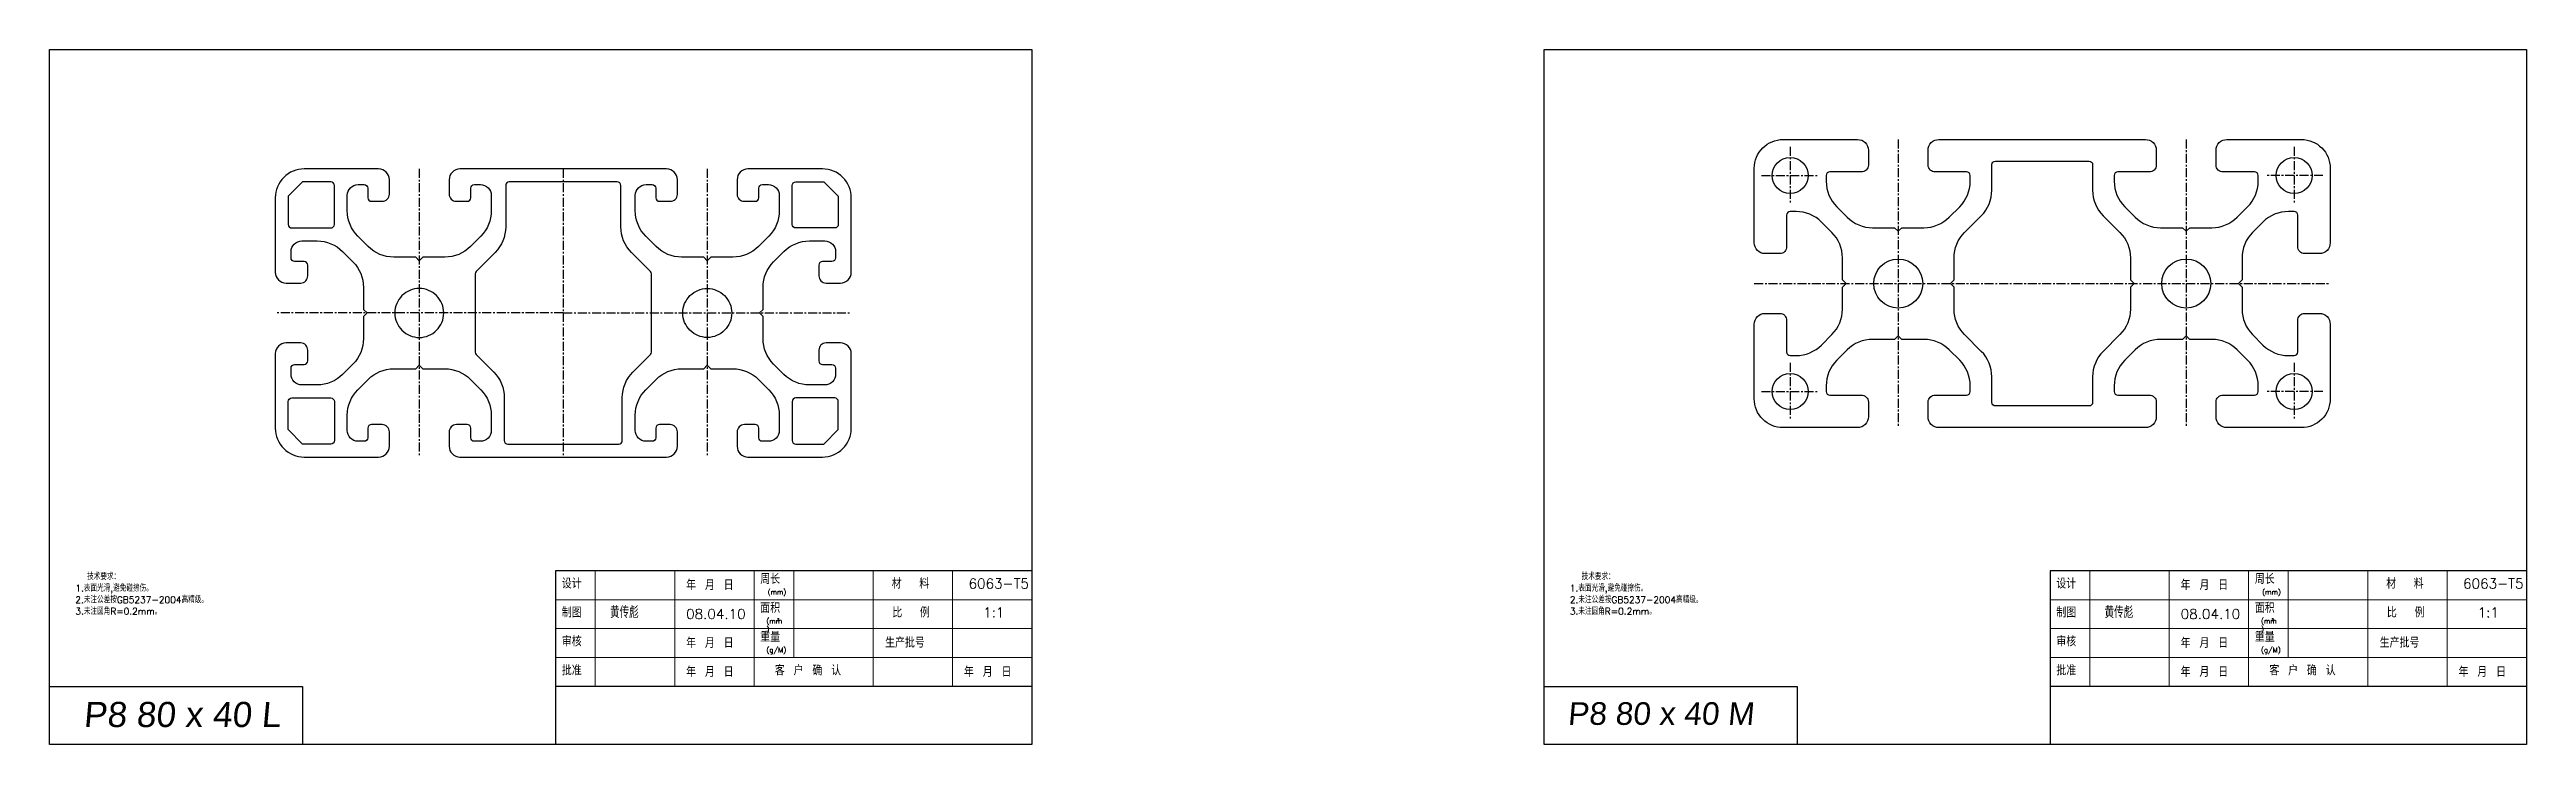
# Model space of a CAD drawing. Header units: millimetres. Extents: x 667 to 3290, y 428 to 2286.
# Drawn here: x 2276.7 to 2620.7, y 1401.6 to 1498.1 of the extents above; entities that cross this region are included whole.
import ezdxf

# ---------------------------------------------------------------- set-up
doc = ezdxf.new("R2010")
doc.units = ezdxf.units.MM
doc.linetypes.add('CENTER', pattern=[2, 1.25, -0.25, 0.25, -0.25])
doc.layers.add('CENT', color=4, linetype='CENTER')
for name, color, linetype, lineweight in [('文字层', 10, 'Continuous', 0), ('粗实线', 130, 'Continuous', 30), ('细实线', 130, 'Continuous', 0)]:
    doc.layers.add(name, color=color, linetype=linetype, lineweight=lineweight)
doc.styles.add('ROMANS', font='romans.shx', dxfattribs={"oblique": 5})
doc.styles.get("Standard").update_dxf_attribs({"font": 'txt', "bigfont": 'gbcbig.shx'})

msp = doc.modelspace()

# ---------------------------------------------------------------- texts
at = {"attachment_point": 1, "style": 'ROMANS'}
for s, insert, char_height, width in [('{\\fArial|b0|i0|c238|p34;P8 80 x 40 L}', (2281.355, 1407.526), 3.4936, 45.63799), ('{\\fArial|b0|i0|c238|p34;P8 80 x 40 M}', (2487.504, 1407.478), 3.14424, 41.07419)]:
    msp.add_mtext(s, dxfattribs=dict(at, insert=insert, char_height=char_height, width=width))
at = {"layer": '文字层', "attachment_point": 1}
for s, insert, char_height, width in [('  技术要求：', (2280.24, 1425.385), 0.9188, 15.69127), ('设计', (2347.813, 1424.645), 1.3783, 4.0101), ('年 月 日', (2365.082, 1424.437), 1.3783, 7.71122), ('周长', (2375.378, 1425.282), 1.3783, 4.0101), ('材  料', (2393.632, 1424.645), 1.3783, 6.00202), ('6063-T5', (2404.31, 1424.645), 1.3783, 7.16698), ('  技术要求：', (2487.829, 1425.385), 0.9188, 15.69127), ('设计', (2555.402, 1424.645), 1.3783, 4.0101), ('年 月 日', (2572.671, 1424.437), 1.3783, 7.71122), ('周长', (2582.967, 1425.282), 1.3783, 4.0101), ('材  料', (2601.221, 1424.645), 1.3783, 6.00202), ('6063-T5', (2611.899, 1424.645), 1.3783, 7.16698), ('2.未注公差按GB5237-2004高精级。', (2280.24, 1422.169), 0.91884, 21.16526), ('1.表面光滑,避免碰擦伤。', (2280.24, 1423.777), 0.91884, 15.69127), ('黄传彪', (2354.512, 1420.808), 1.6539, 7.45366), ('面积', (2375.378, 1421.263), 1.3783, 4.0101), ('(mm)', (2376.4, 1423.129), 0.6891, 2.55439), ('2.未注公差按GB5237-2004高精级。', (2487.829, 1422.169), 0.91884, 21.16526), ('1.表面光滑,避免碰擦伤。', (2487.829, 1423.777), 0.91884, 15.69127), ('黄传彪', (2562.102, 1420.808), 1.6539, 7.45366), ('面积', (2582.967, 1421.263), 1.3783, 4.0101), ('(mm)', (2583.989, 1423.129), 0.6891, 2.55439), ('3.未注圆角R=0.2mm。', (2280.24, 1420.561), 0.91884, 12.01498), ('制图', (2347.813, 1420.625), 1.3783, 4.0101), ('08.04.10', (2365.082, 1420.418), 1.3783, 7.7713), ('(mm )', (2376.239, 1419.109), 0.6891, 2.48744), ('2', (2377.727, 1419.105), 0.345, 0.34416), ('比  例', (2393.722, 1420.625), 1.3783, 6.00202), ('1:1', (2406.336, 1420.625), 1.3783, 3.03218), ('3.未注圆角R=0.2mm。', (2487.829, 1420.561), 0.91884, 12.01498), ('制图', (2555.402, 1420.625), 1.3783, 4.0101), ('08.04.10', (2572.671, 1420.418), 1.3783, 7.7713), ('(mm )', (2583.828, 1419.109), 0.6891, 2.48744), ('2', (2585.316, 1419.105), 0.345, 0.34416), ('比  例', (2601.311, 1420.625), 1.3783, 6.00202), ('1:1', (2613.925, 1420.625), 1.3783, 3.03218), ('审核', (2347.813, 1416.605), 1.3783, 4.0101), ('年 月 日', (2365.082, 1416.398), 1.3783, 7.71122), ('重量', (2375.378, 1417.243), 1.3783, 4.0101), ('(g/M)', (2376.239, 1415.089), 0.6891, 2.55439), ('生产批号', (2392.724, 1416.44), 1.3783, 7.96769), ('审核', (2555.402, 1416.605), 1.3783, 4.0101), ('年 月 日', (2572.671, 1416.398), 1.3783, 7.71122), ('重量', (2582.967, 1417.243), 1.3783, 4.0101), ('(g/M)', (2583.828, 1415.089), 0.6891, 2.55439), ('生产批号', (2600.313, 1416.44), 1.3783, 7.96769), ('批准', (2347.813, 1412.585), 1.3783, 4.0101), ('年 月 日', (2365.082, 1412.378), 1.3783, 7.71122), ('客 户 确 认', (2377.401, 1412.585), 1.3783, 11.11801), ('年 月 日', (2403.673, 1412.378), 1.3783, 7.63678), ('批准', (2555.402, 1412.585), 1.3783, 4.0101), ('年 月 日', (2572.671, 1412.378), 1.3783, 7.71122), ('客 户 确 认', (2584.99, 1412.585), 1.3783, 11.11801), ('年 月 日', (2611.263, 1412.378), 1.3783, 7.63678)]:
    msp.add_mtext(s, dxfattribs=dict(at, insert=insert, char_height=char_height, width=width))

# ---------------------------------------------------------------- linework, layer by layer
for points in [[(2539.089, 1445.61, -0.4142136), (2537.589, 1447.11), (2537.589, 1449.16, -0.4246948), (2538.589, 1450.11), (2542.939, 1450.11, 0.4142136), (2543.439, 1450.61), (2543.439, 1451.418, 0.1989124), (2541.975, 1454.954), (2540.532, 1456.396, 0.1989124), (2536.997, 1457.86), (2533.939, 1457.86), (2533.439, 1458.36), (2532.939, 1457.86), (2529.882, 1457.86, 0.1989124), (2526.346, 1456.396), (2524.904, 1454.954, 0.1989124), (2523.439, 1451.418), (2523.439, 1450.61, 0.4142136), (2523.939, 1450.11), (2528.289, 1450.11, -0.4246948), (2529.289, 1449.16), (2529.289, 1447.11, -0.4142136), (2527.789, 1445.61), (2517.439, 1445.61, -0.4142136), (2513.439, 1449.61), (2513.439, 1459.96, -0.4142136), (2514.939, 1461.46), (2516.989, 1461.46, -0.4246948), (2517.939, 1460.46), (2517.939, 1456.11, 0.4142136), (2518.439, 1455.61), (2519.247, 1455.61, 0.1989124), (2522.782, 1457.075), (2524.225, 1458.517, 0.1989124), (2525.689, 1462.053), (2525.689, 1465.11), (2526.189, 1465.61), (2525.689, 1466.11), (2525.689, 1469.168, 0.1989124), (2524.225, 1472.704), (2522.782, 1474.146, 0.1989124), (2519.247, 1475.61), (2518.439, 1475.61, 0.4142136), (2517.939, 1475.11), (2517.939, 1470.76, -0.4246948), (2516.989, 1469.76), (2514.939, 1469.76, -0.4142136), (2513.439, 1471.26), (2513.439, 1481.61, -0.4142136), (2517.44, 1485.61), (2527.789, 1485.61, -0.4142136), (2529.289, 1484.11), (2529.289, 1482.06, -0.4246948), (2528.289, 1481.11), (2523.939, 1481.11, 0.4142136), (2523.439, 1480.61), (2523.439, 1479.803, 0.1989124), (2524.904, 1476.267), (2526.346, 1474.825, 0.1989124), (2529.882, 1473.36), (2532.939, 1473.36), (2533.439, 1472.86), (2533.939, 1473.36), (2536.997, 1473.36, 0.1989124), (2540.532, 1474.825), (2541.975, 1476.267, 0.1989124), (2543.439, 1479.803), (2543.439, 1480.61, 0.4142136), (2542.939, 1481.11), (2538.589, 1481.11, -0.4246948), (2537.589, 1482.06), (2537.589, 1484.11, -0.4142136), (2539.089, 1485.61), (2567.789, 1485.61, -0.4142136), (2569.289, 1484.11), (2569.289, 1482.06, -0.4246948), (2568.289, 1481.11), (2563.939, 1481.11, 0.4142136), (2563.439, 1480.61), (2563.439, 1479.803, 0.1989124), (2564.904, 1476.267), (2566.346, 1474.825, 0.1989124), (2569.882, 1473.36), (2572.939, 1473.36), (2573.439, 1472.86), (2573.939, 1473.36), (2576.997, 1473.36, 0.1989124), (2580.532, 1474.825), (2581.975, 1476.267, 0.1989124), (2583.439, 1479.803), (2583.439, 1480.61, 0.4142136), (2582.939, 1481.11), (2578.589, 1481.11, -0.4246948), (2577.589, 1482.06), (2577.589, 1484.11, -0.4142136), (2579.089, 1485.61), (2589.438, 1485.61, -0.4142136), (2593.439, 1481.61), (2593.439, 1471.26, -0.4142136), (2591.939, 1469.76), (2589.889, 1469.76, -0.4246948), (2588.939, 1470.76), (2588.939, 1475.11, 0.4142136), (2588.439, 1475.61), (2587.632, 1475.61, 0.1989124), (2584.096, 1474.146), (2582.654, 1472.704, 0.1989124), (2581.189, 1469.168), (2581.189, 1466.11), (2580.689, 1465.61), (2581.189, 1465.11), (2581.189, 1462.053, 0.1989124), (2582.654, 1458.517), (2584.096, 1457.075, 0.1989124), (2587.632, 1455.61), (2588.439, 1455.61, 0.4142136), (2588.939, 1456.11), (2588.939, 1460.46, -0.4246948), (2589.889, 1461.46), (2591.939, 1461.46, -0.4142136), (2593.439, 1459.96), (2593.439, 1449.61, -0.4142136), (2589.439, 1445.61), (2579.089, 1445.61, -0.4142136), (2577.589, 1447.11), (2577.589, 1449.16, -0.4246948), (2578.589, 1450.11), (2582.939, 1450.11, 0.4142136), (2583.439, 1450.61), (2583.439, 1451.418, 0.1989124), (2581.975, 1454.954), (2580.532, 1456.396, 0.1989124), (2576.997, 1457.86), (2573.939, 1457.86), (2573.439, 1458.36), (2572.939, 1457.86), (2569.882, 1457.86, 0.1989124), (2566.346, 1456.396), (2564.904, 1454.954, 0.1989124), (2563.439, 1451.418), (2563.439, 1450.61, 0.4142136), (2563.939, 1450.11), (2568.289, 1450.11, -0.4246948), (2569.289, 1449.16), (2569.289, 1447.11, -0.4142136), (2567.789, 1445.61)], [(2318.805, 1468.616, -0.1989124), (2320.27, 1465.08), (2320.27, 1462.023), (2320.77, 1461.523), (2320.27, 1461.023), (2320.27, 1457.965, -0.1989124), (2318.805, 1454.43), (2317.363, 1452.987, -0.1989124), (2313.827, 1451.523), (2311.703, 1451.523, -0.4142136), (2310.203, 1453.023), (2310.203, 1453.873, -0.4142136), (2310.703, 1454.373), (2312.02, 1454.373, 0.4142136), (2312.52, 1454.873), (2312.52, 1456.373, 0.4246948), (2311.57, 1457.373), (2309.52, 1457.373, 0.4142136), (2308.02, 1455.873), (2308.02, 1445.523, 0.4142136), (2312.02, 1441.523), (2322.37, 1441.523, 0.4142136), (2323.87, 1443.023), (2323.87, 1445.023, 0.4142136), (2322.87, 1446.023), (2321.37, 1446.023, 0.4142136), (2320.87, 1445.523), (2320.87, 1444.206, -0.4142136), (2320.37, 1443.706), (2319.52, 1443.706, -0.4142136), (2318.02, 1445.206), (2318.02, 1447.33, -0.1989124), (2319.484, 1450.866), (2320.926, 1452.308, -0.1989124), (2324.462, 1453.773), (2327.52, 1453.773), (2328.02, 1454.273), (2328.52, 1453.773), (2331.577, 1453.773, -0.1989124), (2335.113, 1452.308), (2336.555, 1450.866, -0.1989124), (2338.02, 1447.33), (2338.02, 1445.206, -0.4142136), (2336.52, 1443.706), (2335.67, 1443.706, -0.4142136), (2335.17, 1444.206), (2335.17, 1445.523, 0.4142136), (2334.67, 1446.023), (2333.17, 1446.023, 0.4142136), (2332.17, 1445.023), (2332.17, 1443.023, 0.4142136), (2333.67, 1441.523), (2362.37, 1441.523, 0.4142136), (2363.87, 1443.023), (2363.87, 1445.023, 0.4142136), (2362.87, 1446.023), (2361.37, 1446.023, 0.4142136), (2360.87, 1445.523), (2360.87, 1444.206, -0.4142136), (2360.37, 1443.706), (2359.52, 1443.706, -0.4142136), (2358.02, 1445.206), (2358.02, 1447.33, -0.1989124), (2359.484, 1450.866), (2360.926, 1452.308, -0.1989124), (2364.462, 1453.773), (2367.52, 1453.773), (2368.02, 1454.273), (2368.52, 1453.773), (2371.577, 1453.773, -0.1989124), (2375.113, 1452.308), (2376.555, 1450.866, -0.1989124), (2378.02, 1447.33), (2378.02, 1445.206, -0.4142136), (2376.52, 1443.706), (2375.67, 1443.706, -0.4142136), (2375.17, 1444.206), (2375.17, 1445.523, 0.4142136), (2374.67, 1446.023), (2373.17, 1446.023, 0.4142136), (2372.17, 1445.023), (2372.17, 1443.023, 0.4142136), (2373.67, 1441.523), (2384.02, 1441.523, 0.4142136), (2388.02, 1445.523), (2388.02, 1455.873, 0.4142136), (2386.52, 1457.373), (2384.52, 1457.373, 0.4142136), (2383.52, 1456.373), (2383.52, 1454.873, 0.4142136), (2384.02, 1454.373), (2385.336, 1454.373, -0.4142136), (2385.836, 1453.873), (2385.836, 1453.023, -0.4142136), (2384.336, 1451.523), (2382.212, 1451.523, -0.1989124), (2378.676, 1452.987), (2377.234, 1454.43, -0.1989124), (2375.77, 1457.965), (2375.77, 1461.023), (2375.27, 1461.523), (2375.77, 1462.023), (2375.77, 1465.08, -0.1989124), (2377.234, 1468.616), (2378.676, 1470.058, -0.1989124), (2382.212, 1471.523), (2384.336, 1471.523, -0.4142136), (2385.836, 1470.023), (2385.836, 1469.173, -0.4142136), (2385.336, 1468.673), (2384.02, 1468.673, 0.4142136), (2383.52, 1468.173), (2383.52, 1466.673, 0.4142136), (2384.52, 1465.673), (2386.52, 1465.673, 0.4142136), (2388.02, 1467.173), (2388.02, 1477.523, 0.4142136), (2384.02, 1481.523), (2373.67, 1481.523, 0.4142136), (2372.17, 1480.023), (2372.17, 1477.973, 0.4246948), (2373.17, 1477.023), (2374.67, 1477.023, 0.4142136), (2375.17, 1477.523), (2375.17, 1478.84, -0.4142136), (2375.67, 1479.34), (2376.52, 1479.34, -0.4142136), (2378.02, 1477.84), (2378.02, 1475.715, -0.1989124), (2376.555, 1472.18), (2375.113, 1470.737, -0.1989124), (2371.577, 1469.273), (2368.52, 1469.273), (2368.02, 1468.773), (2367.52, 1469.273), (2364.462, 1469.273, -0.1989124), (2360.926, 1470.737), (2359.484, 1472.18, -0.1989124), (2358.02, 1475.715), (2358.02, 1477.84, -0.4142136), (2359.52, 1479.34), (2360.37, 1479.34, -0.4142136), (2360.87, 1478.84), (2360.87, 1477.523, 0.4142136), (2361.37, 1477.023), (2362.87, 1477.023, 0.4246948), (2363.87, 1477.973), (2363.87, 1480.023, 0.4142136), (2362.37, 1481.523), (2333.67, 1481.523, 0.4142136), (2332.17, 1480.023), (2332.17, 1478.023, 0.4142136), (2333.17, 1477.023), (2334.67, 1477.023, 0.4142136), (2335.17, 1477.523), (2335.17, 1478.84, -0.4142136), (2335.67, 1479.34), (2336.52, 1479.34, -0.4142136), (2338.02, 1477.84), (2338.02, 1475.715, -0.1989124), (2336.555, 1472.18), (2335.113, 1470.737, -0.1989124), (2331.577, 1469.273), (2328.52, 1469.273), (2328.02, 1468.773), (2327.52, 1469.273), (2324.462, 1469.273, -0.1989124), (2320.926, 1470.737), (2319.484, 1472.18, -0.1989124), (2318.02, 1475.715), (2318.02, 1477.84, -0.4142136), (2319.52, 1479.34), (2320.37, 1479.34, -0.4142136), (2320.87, 1478.84), (2320.87, 1477.523, 0.4142136), (2321.37, 1477.023), (2322.87, 1477.023, 0.4142136), (2323.87, 1478.023), (2323.87, 1480.023, 0.4142136), (2322.37, 1481.523), (2312.02, 1481.523, 0.4142136), (2308.02, 1477.523), (2308.02, 1467.173, 0.4142136), (2309.52, 1465.673), (2311.57, 1465.673, 0.4246948), (2312.52, 1466.673), (2312.52, 1468.173, 0.4142136), (2312.02, 1468.673), (2310.703, 1468.673, -0.4142136), (2310.203, 1469.173), (2310.203, 1470.023, -0.4142136), (2311.703, 1471.523), (2313.827, 1471.523, -0.1989124), (2317.363, 1470.058)], [(2315.72, 1479.723), (2311.82, 1479.723), (2309.82, 1477.723), (2309.82, 1473.823, 0.4142136), (2310.32, 1473.323), (2315.72, 1473.323, 0.4142136), (2316.22, 1473.823), (2316.22, 1479.223, 0.4142136)], [(2338.355, 1453.309, -0.1989124), (2339.82, 1449.773), (2339.82, 1443.823, 0.4142136), (2340.32, 1443.323), (2355.72, 1443.323, 0.4142136), (2356.22, 1443.823), (2356.22, 1449.773, -0.1989124), (2357.684, 1453.309), (2360.123, 1455.748, 0.1989124), (2360.27, 1456.101), (2360.27, 1466.944, 0.1989124), (2360.123, 1467.298), (2357.484, 1469.937, -0.1989124), (2356.02, 1473.473), (2356.02, 1479.223, 0.4142136), (2355.52, 1479.723), (2340.52, 1479.723, 0.4142136), (2340.02, 1479.223), (2340.02, 1473.473, -0.1989124), (2338.555, 1469.937), (2335.916, 1467.298, 0.1989124), (2335.77, 1466.944), (2335.77, 1456.101, 0.1989124), (2335.916, 1455.748)], [(2380.32, 1479.723), (2384.22, 1479.723), (2386.22, 1477.723), (2386.22, 1473.823, -0.4142136), (2385.72, 1473.323), (2380.32, 1473.323, -0.4142136), (2379.82, 1473.823), (2379.82, 1479.223, -0.4142136)], [(2546.939, 1448.61, -0.4142136), (2546.439, 1449.11), (2546.439, 1452.661, 0.1989124), (2544.975, 1456.196), (2542.654, 1458.517, -0.1989124), (2541.189, 1462.053), (2541.189, 1465.11), (2540.689, 1465.61), (2541.189, 1466.11), (2541.189, 1469.168, -0.1989124), (2542.654, 1472.704), (2544.975, 1475.025, 0.1989124), (2546.439, 1478.56), (2546.439, 1482.11, -0.4142136), (2546.939, 1482.61), (2559.939, 1482.61, -0.4142136), (2560.439, 1482.11), (2560.439, 1478.56, 0.1989124), (2561.904, 1475.025), (2564.225, 1472.704, -0.1989124), (2565.689, 1469.168), (2565.689, 1466.11), (2566.189, 1465.61), (2565.689, 1465.11), (2565.689, 1462.053, -0.1989124), (2564.225, 1458.517), (2561.904, 1456.196, 0.1989124), (2560.439, 1452.661), (2560.439, 1449.11, -0.4142136), (2559.939, 1448.61)], [(2330.424, 1459.119, 0.4142136), (2330.424, 1463.927, 0.4142136), (2325.615, 1463.927, 0.4142136), (2325.615, 1459.119, 0.4142136)], [(2365.615, 1459.119, -0.4142136), (2365.615, 1463.927, -0.4142136), (2370.424, 1463.927, -0.4142136), (2370.424, 1459.119, -0.4142136)], [(2315.72, 1443.323), (2311.82, 1443.323), (2309.82, 1445.323), (2309.82, 1449.223, -0.4142136), (2310.32, 1449.723), (2315.72, 1449.723, -0.4142136), (2316.22, 1449.223), (2316.22, 1443.823, -0.4142136)], [(2380.32, 1443.323), (2384.22, 1443.323), (2386.22, 1445.323), (2386.22, 1449.223, 0.4142136), (2385.72, 1449.723), (2380.32, 1449.723, 0.4142136), (2379.82, 1449.223), (2379.82, 1443.823, 0.4142136)]]:
    msp.add_lwpolyline(points, format="xyb", close=True)
for centre, radius in [((2518.439, 1480.61), 2.5), ((2588.439, 1480.61), 2.5), ((2533.439, 1465.61), 3.4), ((2573.439, 1465.61), 3.4), ((2518.439, 1450.61), 2.5), ((2588.439, 1450.61), 2.5)]:
    msp.add_circle(centre, radius)
at = {"layer": 'CENT'}
for p, q in [((2518.439, 1484.61), (2518.439, 1476.61)), ((2533.439, 1485.61), (2533.439, 1445.61)), ((2573.439, 1485.61), (2573.439, 1445.61)), ((2588.439, 1484.61), (2588.439, 1476.61)), ((2328.02, 1481.523), (2328.02, 1441.523)), ((2348.02, 1481.523), (2348.02, 1441.523)), ((2368.02, 1481.523), (2368.02, 1441.523)), ((2514.439, 1480.61), (2522.439, 1480.61)), ((2592.439, 1480.61), (2584.439, 1480.61)), ((2513.439, 1465.61), (2593.439, 1465.61)), ((2348.02, 1461.523), (2308.02, 1461.523)), ((2348.02, 1461.523), (2388.02, 1461.523)), ((2518.439, 1454.61), (2518.439, 1446.61)), ((2588.439, 1454.61), (2588.439, 1446.61)), ((2514.439, 1450.61), (2522.439, 1450.61)), ((2592.439, 1450.61), (2584.439, 1450.61))]:
    msp.add_line(p, q, dxfattribs=at)
at = {"layer": '粗实线'}
for p, q in [((2276.662, 1401.617), (2276.662, 1498.096)), ((2276.662, 1498.096), (2413.11, 1498.096)), ((2413.11, 1498.096), (2413.11, 1401.617)), ((2484.251, 1401.617), (2484.251, 1498.096)), ((2484.251, 1498.096), (2620.699, 1498.096)), ((2620.699, 1498.096), (2620.699, 1401.617)), ((2346.953, 1425.737), (2346.953, 1401.617)), ((2413.11, 1425.737), (2346.953, 1425.737)), ((2554.543, 1425.737), (2554.543, 1401.617)), ((2620.699, 1425.737), (2554.543, 1425.737)), ((2276.662, 1409.657), (2311.808, 1409.657)), ((2311.808, 1409.657), (2311.808, 1401.617)), ((2413.11, 1409.657), (2346.953, 1409.657)), ((2484.251, 1409.657), (2519.397, 1409.657)), ((2519.397, 1409.657), (2519.397, 1401.617)), ((2620.699, 1409.657), (2554.543, 1409.657)), ((2413.11, 1401.617), (2276.662, 1401.617)), ((2620.699, 1401.617), (2484.251, 1401.617))]:
    msp.add_line(p, q, dxfattribs=at)
at = {"layer": '细实线'}
for p, q in [((2352.466, 1425.737), (2352.466, 1409.657)), ((2363.493, 1425.737), (2363.493, 1409.657)), ((2374.519, 1425.737), (2374.519, 1409.657)), ((2380.032, 1425.737), (2380.032, 1413.677)), ((2391.058, 1425.737), (2391.058, 1409.657)), ((2402.084, 1425.737), (2402.084, 1409.657)), ((2560.056, 1425.737), (2560.056, 1409.657)), ((2571.082, 1425.737), (2571.082, 1409.657)), ((2582.108, 1425.737), (2582.108, 1409.657)), ((2587.621, 1425.737), (2587.621, 1413.677)), ((2598.647, 1425.737), (2598.647, 1409.657)), ((2609.673, 1425.737), (2609.673, 1409.657)), ((2413.11, 1421.717), (2346.953, 1421.717)), ((2620.699, 1421.717), (2554.543, 1421.717)), ((2413.11, 1417.697), (2346.953, 1417.697)), ((2620.699, 1417.697), (2554.543, 1417.697)), ((2413.11, 1413.677), (2346.953, 1413.677)), ((2620.699, 1413.677), (2554.543, 1413.677))]:
    msp.add_line(p, q, dxfattribs=at)

msp.set_redraw_order([(e.dxf.handle, doc.entitydb.next_handle()) for e in msp.query("TEXT MTEXT ATTDEF DIMENSION ARC_DIMENSION")])  # texts and dimensions are drawn at this point

doc.saveas('drawing.dxf')
